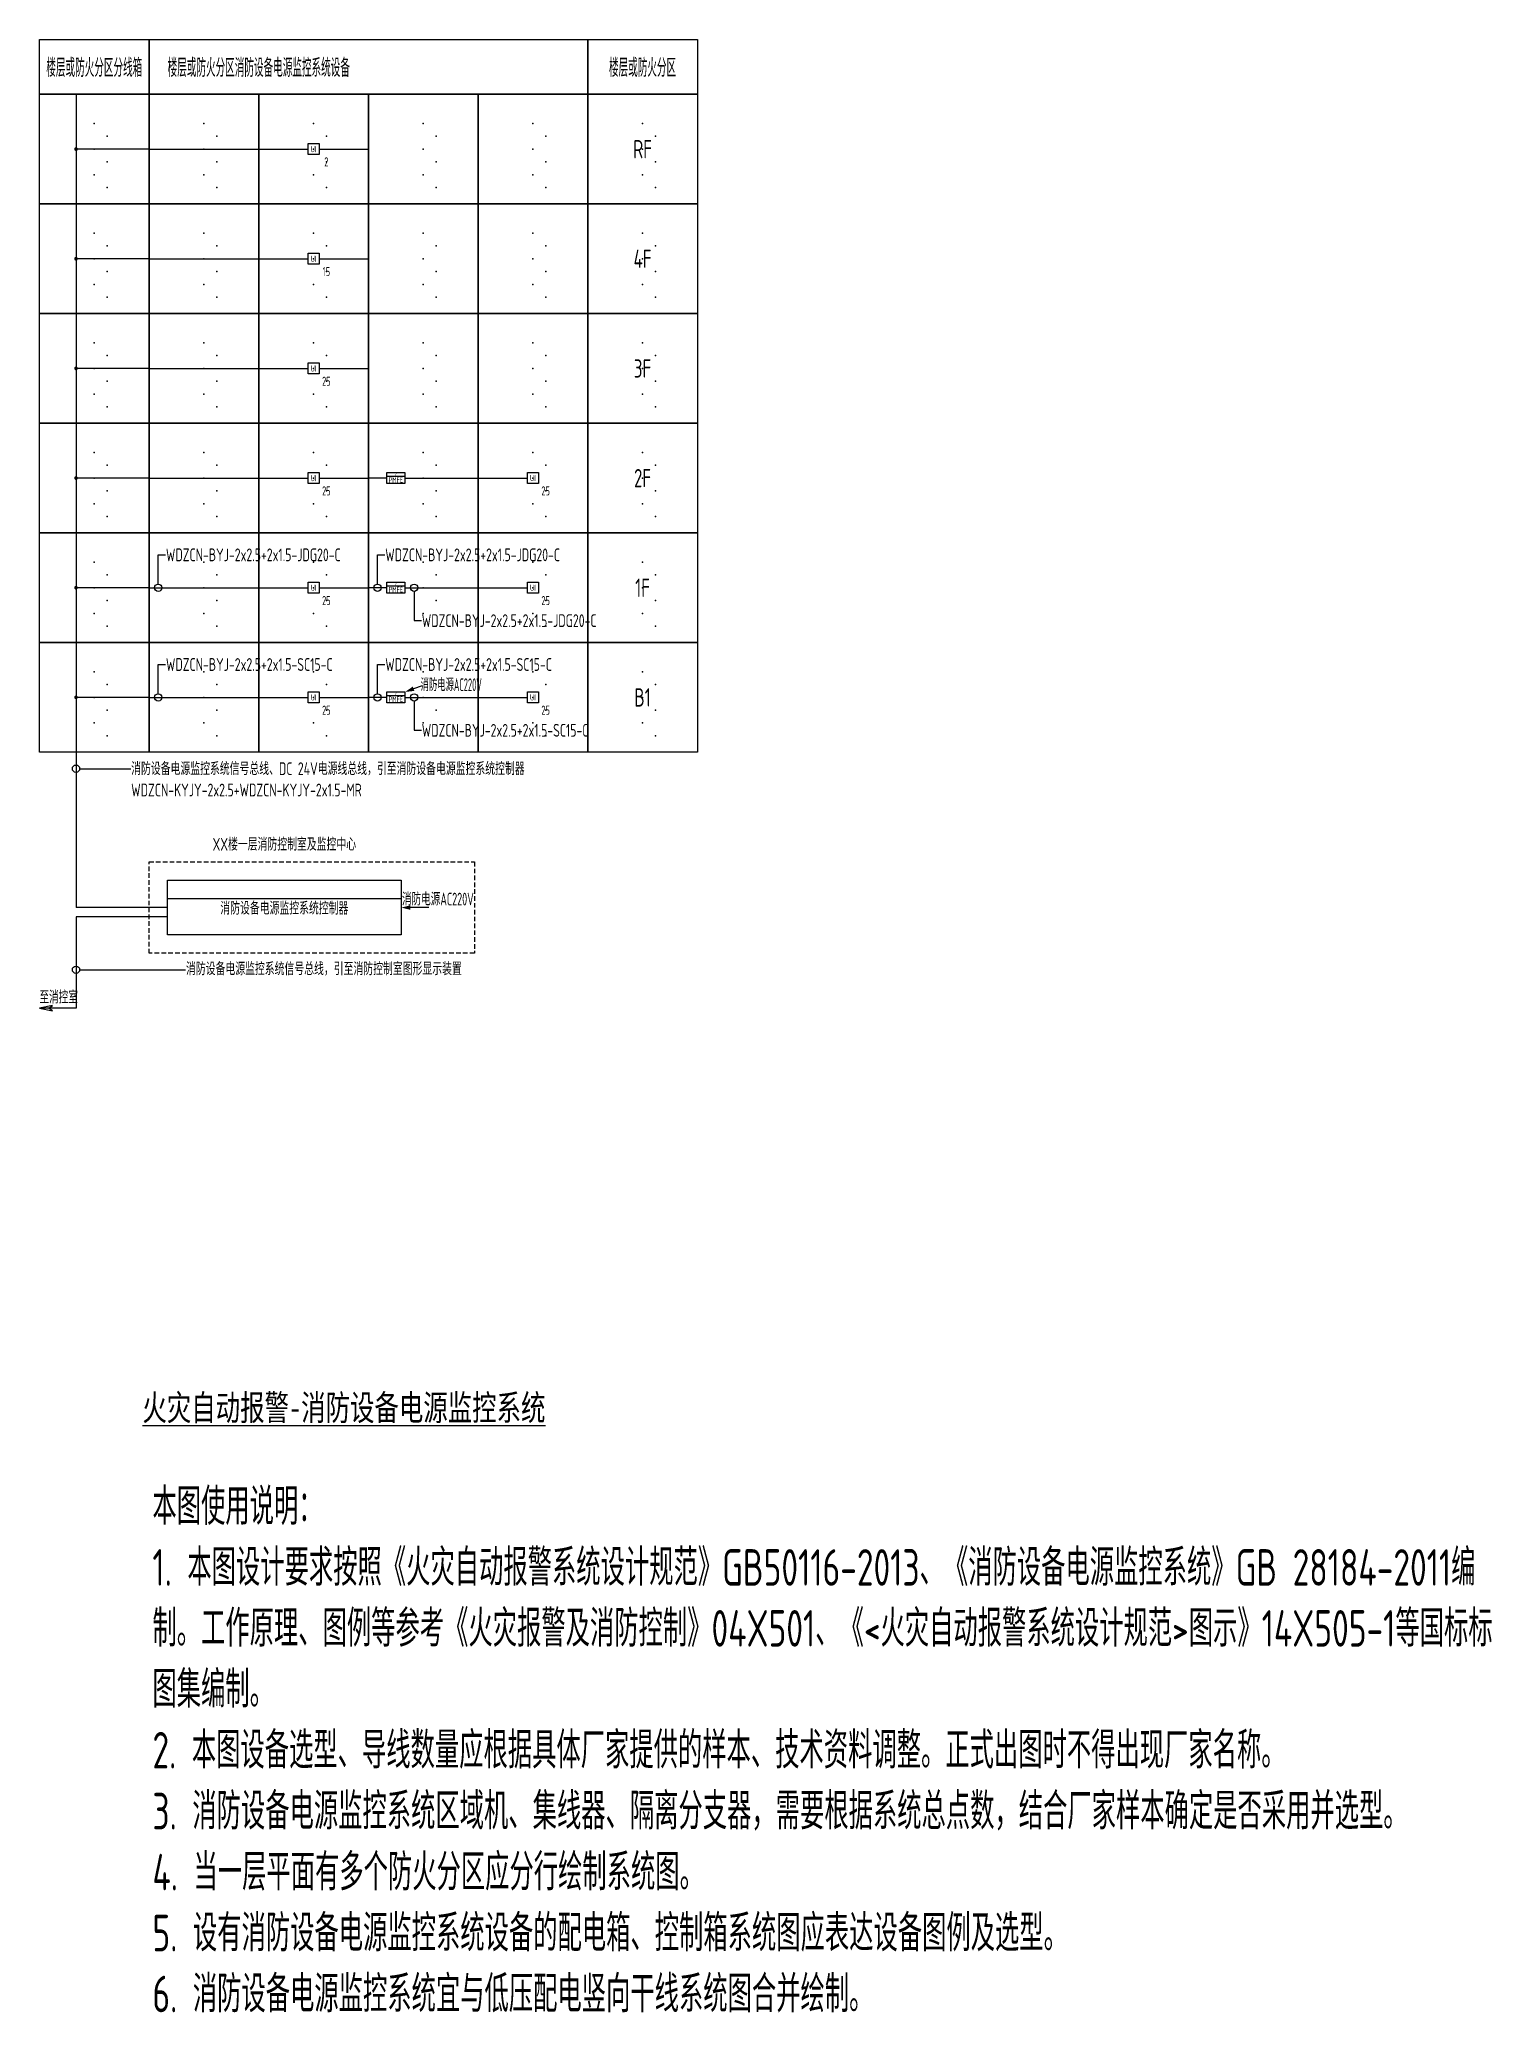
# Model space of a CAD drawing. Header units: millimetres. Extents: x -610917 to 349982, y -134386 to 298175.
# Drawn here: x 255214 to 294942, y -37479 to 16500 of the extents above; entities that cross this region are included whole.
import ezdxf
from ezdxf import colors
from ezdxf.entities.mleader import LeaderData, LeaderLine
from ezdxf.enums import TextEntityAlignment as Align
from ezdxf.math import Vec2, Vec3

# ---------------------------------------------------------------- set-up
doc = ezdxf.new("R2010")
doc.units = ezdxf.units.MM
doc.header["$LTSCALE"] = 500
doc.header["$MEASUREMENT"] = 0
doc.linetypes.add('HIDDEN', pattern=[0.375, 0.25, -0.125])
doc.layers.get('0').update_dxf_attribs({"linetype": 'CONTINUOUS'})
for name, color, linetype in [('E-FAS-DEVC', 3, 'CONTINUOUS'), ('E-FAS-WIRE', 4, 'CONTINUOUS'), ('E-PMFE-DEVC', 3, 'CONTINUOUS'), ('E-REQU-DIMS', 30, 'CONTINUOUS'), ('E-UNIV-DIAG', 2, 'CONTINUOUS'), ('E-UNIV-DIAG2', 2, 'HIDDEN'), ('E-UNIV-EL', 140, 'CONTINUOUS'), ('E-UNIV-NOTE', 6, 'CONTINUOUS')]:
    doc.layers.add(name, color=color, linetype=linetype)
doc.styles.add('TH-STYLE1', font='Stfangso_0.ttf', dxfattribs={"width": 0.7})
doc.styles.add('TH-STYLE3', font='tssdeng.shx', dxfattribs={"width": 0.7, "bigfont": 'tssdchn.shx'})

msp = doc.modelspace()

# ---------------------------------------------------------------- texts
at = {"layer": 'E-UNIV-NOTE', "style": 'TH-STYLE3'}
for s, height, width, p in [('楼层或防火分区分线箱', 500, 0.5, (256714, 15750)), ('楼层或防火分区消防设备电源监控系统设备', 500, 0.5, (261214, 15750)), ('楼层或防火分区', 500, 0.5, (271714, 15750)), ('RF', 500, 0.7, (271714, 13500)), ('2', 250, 0.7, (263064, 13150)), ('15', 250, 0.7, (263064, 10150)), ('4F', 500, 0.7, (271714, 10500)), ('3F', 500, 0.7, (271714, 7500)), ('25', 250, 0.7, (263064, 7150)), ('2F', 500, 0.7, (271714, 4500)), ('25', 250, 0.7, (263064, 4150)), ('25', 250, 0.7, (269064, 4150)), ('1F', 500, 0.7, (271714, 1500)), ('25', 250, 0.7, (263064, 1150)), ('25', 250, 0.7, (269064, 1150)), ('消防电源AC220V', 350, 0.5, (266479, -1136)), ('B1', 500, 0.7, (271714, -1500)), ('25', 250, 0.7, (263064, -1850)), ('25', 250, 0.7, (269064, -1850)), ('消防电源AC220V', 350, 0.6, (266114, -7000)), ('消防设备电源监控系统控制器', 350, 0.7, (261914, -7250))]:
    msp.add_text(s, height=height, dxfattribs=dict(at, width=width)).set_placement(p, align=Align.MIDDLE)
at = {"layer": 'E-UNIV-NOTE', "style": 'TH-STYLE3', "width": 0.7}
msp.add_text('XX楼一层消防控制室及监控中心', height=350, rotation=360, dxfattribs=at).set_placement((261914, -5500), align=Align.MIDDLE)
at = {"layer": 'E-UNIV-NOTE', "style": 'TH-STYLE3', "width": 0.6}
msp.add_text('至消控室', height=350, dxfattribs=at).set_placement((255214, -9700), align=Align.MIDDLE_LEFT)
at = {"layer": 'E-UNIV-NOTE', "insert": (263544, -20968), "char_height": 700, "attachment_point": 5, "style": 'TH-STYLE1'}
msp.add_mtext('{\\L火灾自动报警-消防设备电源监控系统}', dxfattribs=at)
at = {"layer": 'E-UNIV-NOTE', "insert": (258305, -23135), "char_height": 500, "width": 37138.46, "attachment_point": 1, "style": 'TH-STYLE3'}
msp.add_mtext('{\\H2x;本图使用说明：\\P1. 本图设计要求按照《火灾自动报警系统设计规范》GB50116-2013、《消防设备电源监控系统》GB 28184-2011编制。工作原理、图例等参考《火灾报警及消防控制》04X501、《<火灾自动报警系统设计规范>图示》14X505-1等国标标图集编制。\\P2. 本图设备选型、导线数量应根据具体厂家提供的样本、技术资料调整。正式出图时不得出现厂家名称。\\P3. 消防设备电源监控系统区域机、集线器、隔离分支器，需要根据系统总点数，结合厂家样本确定是否采用并选型。\\P4. 当一层平面有多个防火分区应分行绘制系统图。\\P5. 设有消防设备电源监控系统设备的配电箱、控制箱系统图应表达设备图例及选型。\\P6. 消防设备电源监控系统宜与低压配电竖向干线系统图合并绘制。}', dxfattribs=at)

# ---------------------------------------------------------------- blocks, each defined once
blk = doc.blocks.new('E-ES01')
blk.add_lwpolyline([(0, 3000), (3000, 3000), (3000, 0), (0, 0)], close=True)
for p in [(1500, 2200), (1850, 1850), (1500, 1500), (1850, 1150), (1500, 800), (1850, 450)]:
    blk.add_point(p)
blk = doc.blocks.new('_DotBlank')
at = {"color": 0, "linetype": 'ByBlock', "lineweight": -2}
blk.add_line((-0.5, 0), (-1, 0), dxfattribs=at)
blk.add_circle((0, 0), 0.5, dxfattribs=at)
blk = doc.blocks.new('E-BPMFE210')
blk.add_lwpolyline([(-1.5, -1.5), (-1.5, 1.5), (1.5, 1.5), (1.5, -1.5)], close=True)
at = {"layer": 'E-UNIV-EL', "style": 'TH-STYLE3', "width": 0.7}
blk.add_attdef('F', text='', height=1.7, dxfattribs=at).set_placement((0, 0), align=Align.MIDDLE)
blk = doc.blocks.new('E-BPMFE021')
blk.add_lwpolyline([(-2.5, -1), (-2.5, 2), (2.5, 2), (2.5, -1)], close=True)
at = {"layer": 'E-UNIV-EL'}
blk.add_line((-2.5, 1), (2.5, 1), dxfattribs=at)
at = {"layer": 'E-UNIV-EL', "style": 'TH-STYLE3', "width": 0.7}
for height, p in [(1.5, (0, 0)), (1, (0, 1.5))]:
    blk.add_attdef('F', text='', height=height, dxfattribs=at).set_placement(p, align=Align.MIDDLE)

# ---------------------------------------------------------------- linework, layer by layer
at = {"layer": 'E-FAS-DEVC'}
for p, q in [((265684, -1179), (265449, -1264)), ((258714, -7000), (265114, -7000)), ((265864, -7250), (265364, -7250))]:
    msp.add_line(p, q, dxfattribs=at)
for points in [[(265449, -1264, 125, 0, 0), (265214, -1350, 0, 0, 0)], [(265364, -7250, 125, 0, 0), (265114, -7250, 0, 0, 0)]]:
    msp.add_lwpolyline(points, format="xyseb", dxfattribs=at)
msp.add_lwpolyline([(258714, -8000), (258714, -6500), (265114, -6500), (265114, -8000)], close=True, dxfattribs=at)
at = {"layer": 'E-FAS-WIRE'}
for p, q in [((256214, 15000), (256214, 12000)), ((258214, 13500), (256214, 13500)), ((258214, 13500), (262564, 13500)), ((262864, 13500), (264214, 13500)), ((256214, 12000), (256214, 9000)), ((258214, 10500), (256214, 10500)), ((258214, 10500), (262564, 10500)), ((262864, 10500), (264214, 10500)), ((256214, 9000), (256214, 6000)), ((258214, 7500), (256214, 7500)), ((258214, 7500), (262564, 7500)), ((262864, 7500), (264214, 7500)), ((256214, 6000), (256214, 3000)), ((258214, 4500), (256214, 4500)), ((258214, 4500), (262564, 4500)), ((262864, 4500), (264214, 4500)), ((264714, 4500), (264214, 4500)), ((265214, 4500), (267214, 4500)), ((267214, 4500), (268564, 4500)), ((256214, 3000), (256214, 0)), ((258214, 1500), (256214, 1500)), ((258214, 1500), (262564, 1500)), ((262864, 1500), (264214, 1500)), ((264714, 1500), (264214, 1500)), ((265214, 1500), (267214, 1500)), ((267214, 1500), (268564, 1500)), ((256214, 0), (256214, -3000)), ((258214, -1500), (256214, -1500)), ((258214, -1500), (262564, -1500)), ((262864, -1500), (264214, -1500)), ((264714, -1500), (264214, -1500)), ((265214, -1500), (267214, -1500)), ((267214, -1500), (268564, -1500)), ((256214, -3000), (256214, -7250)), ((258714, -7250), (256214, -7250)), ((258714, -7500), (256214, -7500)), ((256214, -7500), (256214, -10000)), ((256214, -10000), (255214, -10000))]:
    msp.add_line(p, q, dxfattribs=at)
at = {"layer": 'E-FAS-WIRE', "const_width": 50}
for points in [[(256189, 13500, 1), (256239, 13500, 1)], [(256189, 10500, 1), (256239, 10500, 1)], [(256189, 7500, 1), (256239, 7500, 1)], [(256189, 4500, 1), (256239, 4500, 1)], [(256189, 1500, 1), (256239, 1500, 1)], [(256189, -1500, 1), (256239, -1500, 1)]]:
    msp.add_lwpolyline(points, format="xyb", close=True, dxfattribs=at)
at = {"layer": 'E-FAS-WIRE'}
msp.add_lwpolyline([(255214, -10000), (255567, -10075), (255467, -10000), (255567, -9925), (255214, -10000)], dxfattribs=at)
at = {"layer": 'E-UNIV-DIAG'}
for points in [[(255214, 16500), (258214, 16500), (258214, 15000), (255214, 15000)], [(258214, 16500), (270214, 16500), (270214, 15000), (258214, 15000)], [(270214, 16500), (273214, 16500), (273214, 15000), (270214, 15000)]]:
    msp.add_lwpolyline(points, close=True, dxfattribs=at)
at = {"layer": 'E-UNIV-DIAG2'}
msp.add_lwpolyline([(258214, -8500), (258214, -6000), (267114, -6000), (267114, -8500)], close=True, dxfattribs=at)

# ---------------------------------------------------------------- block references
at = {"layer": 'E-FAS-DEVC', "xscale": 100, "yscale": 100, "zscale": 100}
for p in [(262714, 13500), (262714, 10500), (262714, 7500), (262714, 4500), (268714, 4500), (262714, 1500), (268714, 1500), (262714, -1500), (268714, -1500)]:
    msp.add_blockref('E-BPMFE210', p, dxfattribs=at).add_auto_attribs({'F': 'UI'})
at = {"layer": 'E-PMFE-DEVC'}
ref = msp.add_blockref('E-BPMFE021', (264964, 4450), dxfattribs=dict(at, xscale=100, yscale=100, zscale=100))
ref.add_attrib('F', 'PMFE', dxfattribs={"layer": 'E-UNIV-EL', "height": 150, "style": 'TH-STYLE3', "width": 0.7}).set_placement((264964, 4450), align=Align.MIDDLE)
ref.add_attrib('F', 'Z', dxfattribs={"layer": 'E-UNIV-EL', "height": 100, "style": 'TH-STYLE3', "width": 0.7}).set_placement((264964, 4600), align=Align.MIDDLE)
ref = msp.add_blockref('E-BPMFE021', (264964, 1450), dxfattribs=dict(at, xscale=100, yscale=100, zscale=100))
ref.add_attrib('F', 'PMFE', dxfattribs={"layer": 'E-UNIV-EL', "height": 150, "style": 'TH-STYLE3', "width": 0.7}).set_placement((264964, 1450), align=Align.MIDDLE)
ref.add_attrib('F', 'Z', dxfattribs={"layer": 'E-UNIV-EL', "height": 100, "style": 'TH-STYLE3', "width": 0.7}).set_placement((264964, 1600), align=Align.MIDDLE)
ref = msp.add_blockref('E-BPMFE021', (264964, -1550), dxfattribs=dict(at, xscale=100, yscale=100, zscale=100))
ref.add_attrib('F', 'PMFE', dxfattribs={"layer": 'E-UNIV-EL', "height": 150, "style": 'TH-STYLE3', "width": 0.7}).set_placement((264964, -1550), align=Align.MIDDLE)
ref.add_attrib('F', 'Z', dxfattribs={"layer": 'E-UNIV-EL', "height": 100, "style": 'TH-STYLE3', "width": 0.7}).set_placement((264964, -1400), align=Align.MIDDLE)
at = {"layer": 'E-UNIV-DIAG'}
for p in [(255214, 12000), (258214, 12000), (261214, 12000), (264214, 12000), (267214, 12000), (270214, 12000), (255214, 9000), (258214, 9000), (261214, 9000), (264214, 9000), (267214, 9000), (270214, 9000), (255214, 6000), (258214, 6000), (261214, 6000), (264214, 6000), (267214, 6000), (270214, 6000), (255214, 3000), (258214, 3000), (261214, 3000), (264214, 3000), (267214, 3000), (270214, 3000), (255214, 0), (258214, 0), (261214, 0), (264214, 0), (267214, 0), (270214, 0), (255214, -3000), (258214, -3000), (261214, -3000), (264214, -3000), (267214, -3000), (270214, -3000)]:
    msp.add_blockref('E-ES01', p, dxfattribs=at)

msp.set_redraw_order([(e.dxf.handle, doc.entitydb.next_handle()) for e in msp.query("TEXT MTEXT ATTDEF DIMENSION ARC_DIMENSION")])  # texts and dimensions are drawn at this point

# ---------------------------------------------------------------- leaders
at = {"layer": 'E-REQU-DIMS'}
ml = msp.add_multileader_mtext('Standard', dxfattribs=at)
ml.set_content('WDZCN-BYJ-2x2.5+2x1.5-JDG20-C', color=6, style='TH-STYLE3')
ml.set_leader_properties()
ml.set_arrow_properties(name='DOTBLANK')
ml.build(insert=Vec2(0, 0))
ml.multileader.update_dxf_attribs({"dogleg_length": 2, "arrow_head_size": 200, "scale": 100})
ctx = ml.context
ctx.base_point, ctx.scale, ctx.char_height, ctx.arrow_head_size, ctx.landing_gap_size, ctx.plane_origin = Vec3(258664, 2400), 100, 350, 200, 9, Vec3(258747, 3854)
notes = []
notes.append((ctx, [(0, (1, 1, 0), (258464, 2400), (1, 0), 200, [(1, [(258464, 1500)], 0, [])])]))
ctx.mtext.insert, ctx.mtext.flow_direction = Vec3(258673, 2575), 5
ml = msp.add_multileader_mtext('Standard', dxfattribs=at)
ml.set_content('WDZCN-BYJ-2x2.5+2x1.5-JDG20-C', color=6, style='TH-STYLE3')
ml.set_leader_properties()
ml.set_arrow_properties(name='DOTBLANK')
ml.build(insert=Vec2(0, 0))
ml.multileader.update_dxf_attribs({"dogleg_length": 2, "arrow_head_size": 200, "scale": 100})
ctx = ml.context
ctx.base_point, ctx.scale, ctx.char_height, ctx.arrow_head_size, ctx.landing_gap_size, ctx.plane_origin = Vec3(264664, 2400), 100, 350, 200, 9, Vec3(265497, 3854)
notes.append((ctx, [(0, (1, 1, 0), (264464, 2400), (1, 0), 200, [(1, [(264464, 1500)], 0, [])])]))
ctx.mtext.insert, ctx.mtext.flow_direction = Vec3(264673, 2575), 5
ml = msp.add_multileader_mtext('Standard', dxfattribs=at)
ml.set_content('WDZCN-BYJ-2x2.5+2x1.5-JDG20-C', color=6, style='TH-STYLE3')
ml.set_leader_properties()
ml.set_arrow_properties(name='DOTBLANK')
ml.build(insert=Vec2(0, 0))
ml.multileader.update_dxf_attribs({"dogleg_length": 2, "arrow_head_size": 200, "scale": 100})
ctx = ml.context
ctx.base_point, ctx.scale, ctx.char_height, ctx.arrow_head_size, ctx.landing_gap_size, ctx.plane_origin = Vec3(265664, 600), 100, 350, 200, 9, Vec3(266497, 5146)
notes.append((ctx, [(0, (1, 1, 0), (265464, 600), (1, 0), 200, [(1, [(265464, 1500)], 0, [])])]))
ctx.mtext.insert, ctx.mtext.flow_direction = Vec3(265673, 775), 5
ml = msp.add_multileader_mtext('Standard', dxfattribs=at)
ml.set_content('WDZCN-BYJ-2x2.5+2x1.5-SC15-C', color=6, style='TH-STYLE3')
ml.set_leader_properties()
ml.set_arrow_properties(name='DOTBLANK')
ml.build(insert=Vec2(0, 0))
ml.multileader.update_dxf_attribs({"dogleg_length": 2, "arrow_head_size": 200, "scale": 100})
ctx = ml.context
ctx.base_point, ctx.scale, ctx.char_height, ctx.arrow_head_size, ctx.landing_gap_size, ctx.plane_origin = Vec3(258664, -600), 100, 350, 200, 9, Vec3(258747, 854)
notes.append((ctx, [(0, (1, 1, 0), (258464, -600), (1, 0), 200, [(1, [(258464, -1500)], 0, [])])]))
ctx.mtext.insert, ctx.mtext.flow_direction = Vec3(258673, -425), 5
ml = msp.add_multileader_mtext('Standard', dxfattribs=at)
ml.set_content('WDZCN-BYJ-2x2.5+2x1.5-SC15-C', color=6, style='TH-STYLE3')
ml.set_leader_properties()
ml.set_arrow_properties(name='DOTBLANK')
ml.build(insert=Vec2(0, 0))
ml.multileader.update_dxf_attribs({"dogleg_length": 2, "arrow_head_size": 200, "scale": 100})
ctx = ml.context
ctx.base_point, ctx.scale, ctx.char_height, ctx.arrow_head_size, ctx.landing_gap_size, ctx.plane_origin = Vec3(264664, -600), 100, 350, 200, 9, Vec3(265497, 854)
notes.append((ctx, [(0, (1, 1, 0), (264464, -600), (1, 0), 200, [(1, [(264464, -1500)], 0, [])])]))
ctx.mtext.insert, ctx.mtext.flow_direction = Vec3(264673, -425), 5
ml = msp.add_multileader_mtext('Standard', dxfattribs=at)
ml.set_content('WDZCN-BYJ-2x2.5+2x1.5-SC15-C', color=6, style='TH-STYLE3')
ml.set_leader_properties()
ml.set_arrow_properties(name='DOTBLANK')
ml.build(insert=Vec2(0, 0))
ml.multileader.update_dxf_attribs({"dogleg_length": 2, "arrow_head_size": 200, "scale": 100})
ctx = ml.context
ctx.base_point, ctx.scale, ctx.char_height, ctx.arrow_head_size, ctx.landing_gap_size, ctx.plane_origin = Vec3(265664, -2400), 100, 350, 200, 9, Vec3(266497, 2146)
notes.append((ctx, [(0, (1, 1, 0), (265464, -2400), (1, 0), 200, [(1, [(265464, -1500)], 0, [])])]))
ctx.mtext.insert, ctx.mtext.flow_direction = Vec3(265673, -2225), 5
ml = msp.add_multileader_mtext('Standard', dxfattribs=at)
ml.set_content('消防设备电源监控系统信号总线、DC 24V电源线总线，引至消防设备电源监控系统控制器\\PWDZCN-KYJY-2x2.5+WDZCN-KYJY-2x1.5-MR', color=6, style='TH-STYLE3')
ml.set_leader_properties()
ml.set_arrow_properties(name='DOTBLANK')
ml.build(insert=Vec2(0, 0))
ml.multileader.update_dxf_attribs({"dogleg_length": 2, "arrow_head_size": 200, "scale": 100})
ctx = ml.context
ctx.base_point, ctx.scale, ctx.char_height, ctx.arrow_head_size, ctx.landing_gap_size, ctx.plane_origin = Vec3(257714, -3450), 100, 350, 200, 9, Vec3(259497, -1996)
notes.append((ctx, [(0, (1, 1, 0), (257514, -3450), (1, 0), 200, [(1, [(256214, -3450)], 0, [])])]))
ctx.mtext.insert, ctx.mtext.flow_direction = Vec3(257723, -3275), 5
ml = msp.add_multileader_mtext('Standard', dxfattribs=at)
ml.set_content('消防设备电源监控系统信号总线，引至消防控制室图形显示装置', color=6, style='TH-STYLE3')
ml.set_leader_properties()
ml.set_arrow_properties(name='DOTBLANK')
ml.build(insert=Vec2(0, 0))
ml.multileader.update_dxf_attribs({"dogleg_length": 2, "arrow_head_size": 200, "scale": 100})
ctx = ml.context
ctx.base_point, ctx.scale, ctx.char_height, ctx.arrow_head_size, ctx.landing_gap_size, ctx.plane_origin = Vec3(259214, -8950), 100, 350, 200, 9, Vec3(259497, -7496)
notes.append((ctx, [(0, (1, 1, 0), (259014, -8950), (1, 0), 200, [(1, [(256214, -8950)], 0, [])])]))
ctx.mtext.insert, ctx.mtext.flow_direction = Vec3(259223, -8750), 5
for ctx, leaders in notes:
    for number, flags, end, landing, length, lines in leaders:
        leader = LeaderData()
        leader.index, (leader.has_last_leader_line, leader.has_dogleg_vector, leader.attachment_direction) = number, flags
        leader.last_leader_point, leader.dogleg_vector, leader.dogleg_length = Vec3(end), Vec3(landing), length
        for number, points, colour, breaks in lines:
            line = LeaderLine()
            line.index, line.vertices, line.color, line.breaks = number, Vec3.list(points), colors.encode_raw_color(colour), breaks
            leader.lines.append(line)
        ctx.leaders.append(leader)

doc.saveas('drawing.dxf')
